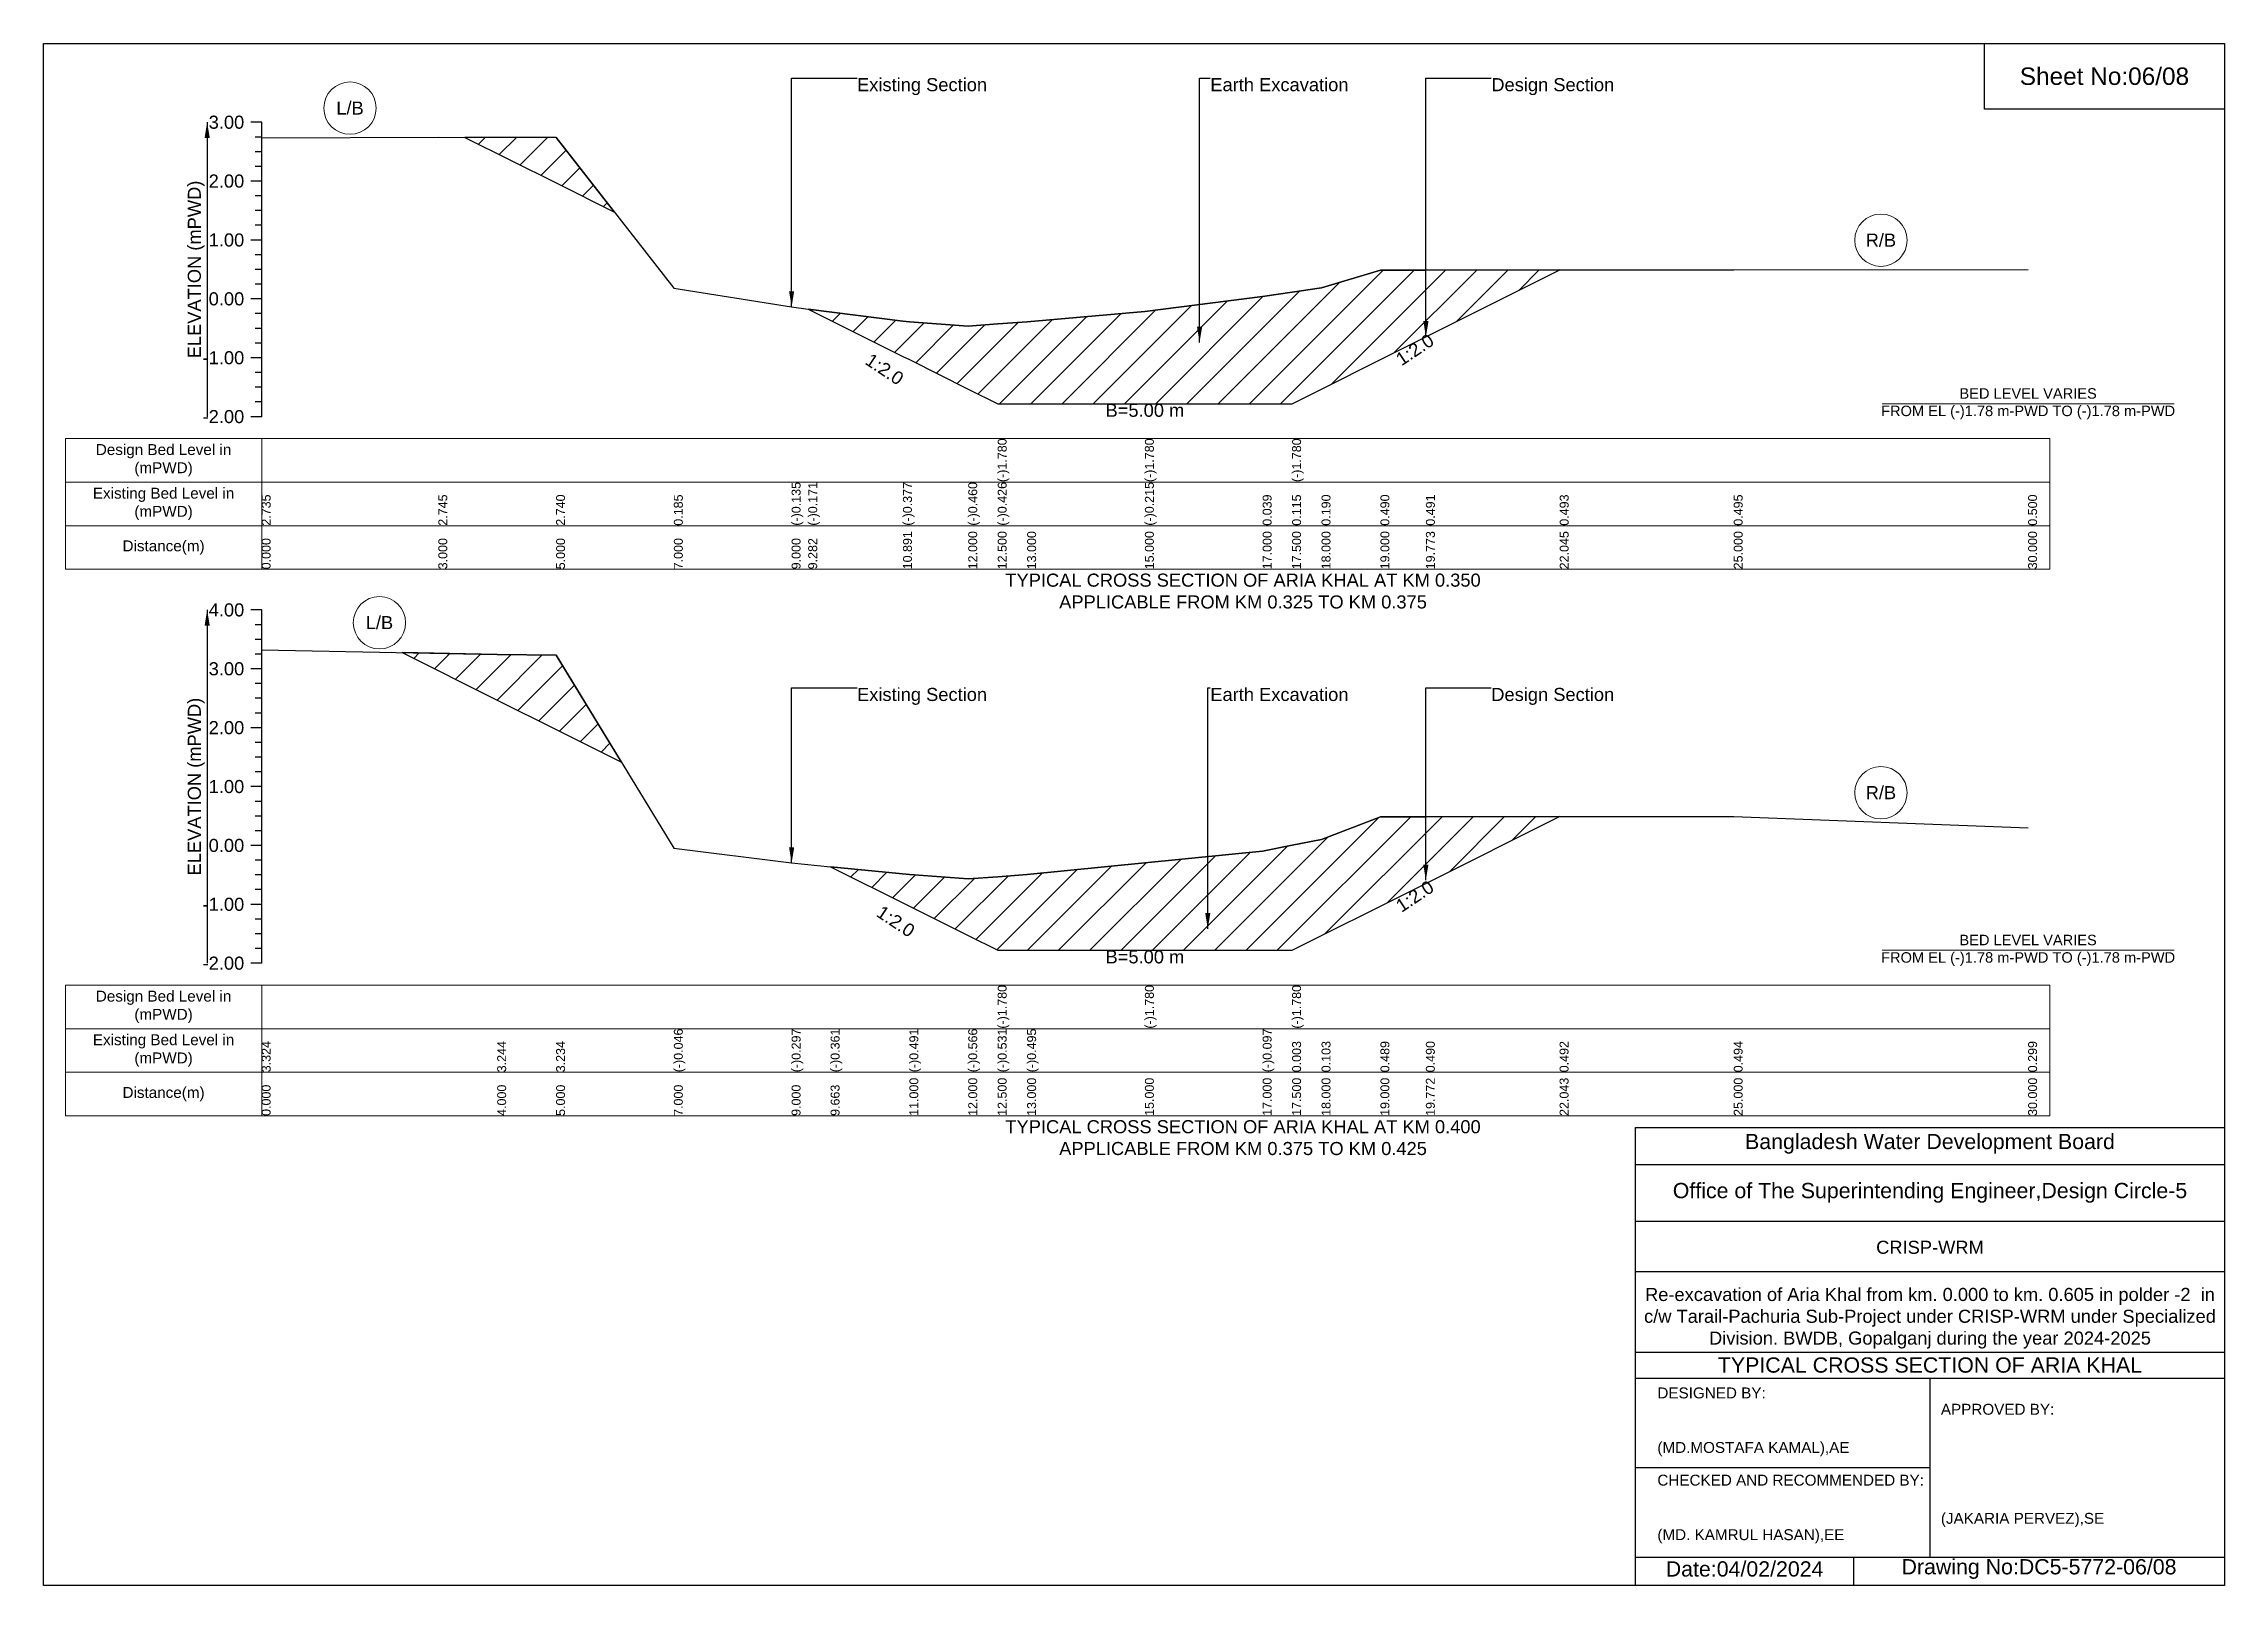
# Model space of a CAD drawing. Header units: inches. Extents: x 91000 to 188000, y -5751 to 7560.
# Drawn here: x 150000 to 158000, y -5656 to 0 of the extents above; entities that cross this region are included whole.
import ezdxf

# ---------------------------------------------------------------- set-up
doc = ezdxf.new("R2010")
doc.units = ezdxf.units.IN
doc.header["$LTSCALE"] = 7
doc.header["$MEASUREMENT"] = 0
for name, color, linetype, lineweight in [('Cross section Data Border', 7, 'Continuous', 9), ('Cross Section Labels', 7, 'Continuous', 9), ('Existing_Bed_Level for Xsection', 7, 'Continuous', 25)]:
    doc.layers.add(name, color=color, linetype=linetype, lineweight=lineweight)
doc.styles.get("Standard").update_dxf_attribs({"font": 'arial.ttf'})
doc.dimstyles.get("Standard").update_dxf_attribs({"dimtxt": 0.18, "dimasz": 0.18, "dimexe": 0.18, "dimexo": 0.0625, "dimgap": 0.09, "dimtad": 0, "dimtih": 1, "dimtoh": 1, "dimdec": 4, "dimzin": 0, "dimdsep": 46, "dimtxsty": 'Standard', "dimcen": 0.09, "dimadec": 0, "dimazin": 0, "dimtfac": 1, "dimtdec": 4, "dimtofl": 0, "dimtmove": 0, "dimatfit": 3, "dimfxl": 1, "dimtolj": 1, "dimtzin": 0, "dimarcsym": 0})
pattern_1 = [(45, (0, 160), (-57.27565, 57.27565), [])]

msp = doc.modelspace()

# ---------------------------------------------------------------- texts
at = {"attachment_point": 5}
for s, insert, char_height in [('Sheet No:06/08', (157560, -120), 64), ('Bangladesh Water Development Board', (156920, -4036), 56), ('Office of The Superintending Engineer,Design Circle-5', (156920, -4216), 56)]:
    msp.add_mtext(s, dxfattribs=dict(at, insert=insert, char_height=char_height))
for s, insert, char_height, width, attachment_point in [('CRISP-WRM', (156920, -4416), 48, 2240, 5), ('Re-excavation of Aria Khal from km. 0.000 to km. 0.605 in polder -2  in c/w Tarail-Pachuria Sub-Project under CRISP-WRM under Specialized Division. BWDB, Gopalganj during the year 2024-2025', (156920, -4676), 48, 2160, 5), ('TYPICAL CROSS SECTION OF ARIA KHAL', (156920, -4848), 56, 2240, 5), ('DESIGNED BY:^J^J^J(MD.MOSTAFA KAMAL),AE', (155920, -5056), 40, 1120, 4), ('APPROVED BY:^J^J^J^J^J^J(JAKARIA PERVEZ),SE', (156960, -5216), 40, 1120, 4), ('CHECKED AND RECOMMENDED BY:^J^J^J(MD. KAMRUL HASAN),EE', (155920, -5376), 40, 1120, 4), ('Date:04/02/2024', (156240, -5596), 56, 1120, 5), ('Drawing No:DC5-5772-06/08', (157320, -5596), 56, 1760, 5)]:
    msp.add_mtext(s, dxfattribs=dict(insert=insert, char_height=char_height, width=width, attachment_point=attachment_point))
at = {"layer": 'Cross section Data Border', "char_height": 40, "width": 640, "attachment_point": 5}
for s, insert in [('Design Bed Level in (mPWD)', (150440, -1528.6)), ('Existing Bed Level in (mPWD)', (150440, -1688.6)), ('Distance(m)', (150440, -1848.6)), ('Design Bed Level in (mPWD)', (150440, -3533.7)), ('Existing Bed Level in (mPWD)', (150440, -3693.7)), ('Distance(m)', (150440, -3853.7))]:
    msp.add_mtext(s, dxfattribs=dict(at, insert=insert))
at = {"layer": 'Cross Section Labels'}
for s, insert, char_height, attachment_point in [('Existing Section', (152984, -126.6), 48, 1), ('Earth Excavation', (154280, -126.6), 48, 1), ('Design Section', (155310.9, -126.6), 48, 1), ('L/B', (151124, -236.8), 48, 5), ('R/B', (156740, -721.2), 48, 5), ('BED LEVEL VARIES ^JFROM EL (-)1.78 m-PWD TO (-)1.78 m-PWD', (157280, -1321.1), 38.4, 5), ('B=5.00 m', (154040, -1321.1), 48, 2), ('TYPICAL CROSS SECTION OF ARIA KHAL AT KM 0.350^JAPPLICABLE FROM KM 0.325 TO KM 0.375', (154400, -2008.6), 48, 5), ('L/B', (151232, -2124.4), 48, 5), ('Existing Section', (152984, -2363.6), 48, 1), ('Earth Excavation', (154280, -2363.6), 48, 1), ('Design Section', (155310.7, -2363.6), 48, 1), ('R/B', (156740, -2748.1), 48, 5), ('BED LEVEL VARIES ^JFROM EL (-)1.78 m-PWD TO (-)1.78 m-PWD', (157280, -3326.2), 38.4, 5), ('B=5.00 m', (154040, -3326.2), 48, 2), ('TYPICAL CROSS SECTION OF ARIA KHAL AT KM 0.400^JAPPLICABLE FROM KM 0.375 TO KM 0.425', (154400, -4013.7), 48, 5)]:
    msp.add_mtext(s, dxfattribs=dict(at, insert=insert, char_height=char_height, attachment_point=attachment_point))
at = {"layer": 'Cross Section Labels', "char_height": 48, "attachment_point": 2}
for insert, rotation in [((155016.9, -1102.7), 33.69007), ((153098.5, -1174.4), 326.30993), ((155016.7, -3107.9), 33.69007), ((153139.6, -3200), 326.30993)]:
    msp.add_mtext('1:2.0', dxfattribs=dict(at, insert=insert, rotation=rotation))
at = {"layer": 'Existing_Bed_Level for Xsection', "char_height": 48, "attachment_point": 6}
for s, insert in [('3.00', (150736, -288.6)), ('2.00', (150736, -504.6)), ('1.00', (150736, -720.6)), ('0.00', (150736, -936.6)), ('-1.00', (150736, -1152.6)), ('-2.00', (150736, -1368.6)), ('4.00', (150736, -2077.7)), ('3.00', (150736, -2293.7)), ('2.00', (150736, -2509.7)), ('1.00', (150736, -2725.7)), ('0.00', (150736, -2941.7)), ('-1.00', (150736, -3157.7)), ('-2.00', (150736, -3373.7))]:
    msp.add_mtext(s, dxfattribs=dict(at, insert=insert))
at = {"layer": 'Existing_Bed_Level for Xsection', "rotation": 90}
for s, insert, char_height, attachment_point in [('ELEVATION (mPWD)', (150560, -828.6), 48, 5), ('(-)1.780', (153500, -1608.6), 32.8, 1), ('(-)1.780', (154040, -1608.6), 32.8, 1), ('(-)1.780', (154580, -1608.6), 32.8, 1), ('2.735', (150800, -1768.6), 32.8, 1), ('2.745', (151448, -1768.6), 32.8, 1), ('2.740', (151880, -1768.6), 32.8, 1), ('0.185', (152312, -1768.6), 32.8, 1), ('(-)0.135', (152744, -1768.6), 32.8, 1), ('(-)0.171', (152805, -1768.6), 32.8, 1), ('(-)0.377', (153152.5, -1768.6), 32.8, 1), ('(-)0.460', (153392, -1768.6), 32.8, 1), ('(-)0.426', (153500, -1768.6), 32.8, 1), ('(-)0.215', (154040, -1768.6), 32.8, 1), ('0.039', (154472, -1768.6), 32.8, 1), ('0.115', (154580, -1768.6), 32.8, 1), ('0.190', (154688, -1768.6), 32.8, 1), ('0.490', (154904, -1768.6), 32.8, 1), ('0.491', (155070.9, -1768.6), 32.8, 1), ('0.493', (155561.7, -1768.6), 32.8, 1), ('0.495', (156200, -1768.6), 32.8, 1), ('0.500', (157280, -1768.6), 32.8, 1), ('0.000', (150800, -1928.6), 32.8, 1), ('3.000', (151448, -1928.6), 32.8, 1), ('5.000', (151880, -1928.6), 32.8, 1), ('7.000', (152312, -1928.6), 32.8, 1), ('9.000', (152744, -1928.6), 32.8, 1), ('9.282', (152805, -1928.6), 32.8, 1), ('10.891', (153152.5, -1928.6), 32.8, 1), ('12.000', (153392, -1928.6), 32.8, 1), ('12.500', (153500, -1928.6), 32.8, 1), ('13.000', (153608, -1928.6), 32.8, 1), ('15.000', (154040, -1928.6), 32.8, 1), ('17.000', (154472, -1928.6), 32.8, 1), ('17.500', (154580, -1928.6), 32.8, 1), ('18.000', (154688, -1928.6), 32.8, 1), ('19.000', (154904, -1928.6), 32.8, 1), ('19.773', (155070.9, -1928.6), 32.8, 1), ('22.045', (155561.7, -1928.6), 32.8, 1), ('25.000', (156200, -1928.6), 32.8, 1), ('30.000', (157280, -1928.6), 32.8, 1), ('ELEVATION (mPWD)', (150560, -2725.7), 48, 5), ('(-)1.780', (153500, -3613.7), 32.8, 1), ('(-)1.780', (154040, -3613.7), 32.8, 1), ('(-)1.780', (154580, -3613.7), 32.8, 1), ('3.324', (150800, -3773.7), 32.8, 1), ('3.244', (151664, -3773.7), 32.8, 1), ('3.234', (151880, -3773.7), 32.8, 1), ('(-)0.046', (152312, -3773.7), 32.8, 1), ('(-)0.297', (152744, -3773.7), 32.8, 1), ('(-)0.361', (152887.1, -3773.7), 32.8, 1), ('(-)0.491', (153176, -3773.7), 32.8, 1), ('(-)0.566', (153392, -3773.7), 32.8, 1), ('(-)0.531', (153500, -3773.7), 32.8, 1), ('(-)0.495', (153608, -3773.7), 32.8, 1), ('(-)0.097', (154472, -3773.7), 32.8, 1), ('0.003', (154580, -3773.7), 32.8, 1), ('0.103', (154688, -3773.7), 32.8, 1), ('0.489', (154904, -3773.7), 32.8, 1), ('0.490', (155070.7, -3773.7), 32.8, 1), ('0.492', (155561.3, -3773.7), 32.8, 1), ('0.494', (156200, -3773.7), 32.8, 1), ('0.299', (157280, -3773.7), 32.8, 1), ('0.000', (150800, -3933.7), 32.8, 1), ('4.000', (151664, -3933.7), 32.8, 1), ('5.000', (151880, -3933.7), 32.8, 1), ('7.000', (152312, -3933.7), 32.8, 1), ('9.000', (152744, -3933.7), 32.8, 1), ('9.663', (152887.1, -3933.7), 32.8, 1), ('11.000', (153176, -3933.7), 32.8, 1), ('12.000', (153392, -3933.7), 32.8, 1), ('12.500', (153500, -3933.7), 32.8, 1), ('13.000', (153608, -3933.7), 32.8, 1), ('15.000', (154040, -3933.7), 32.8, 1), ('17.000', (154472, -3933.7), 32.8, 1), ('17.500', (154580, -3933.7), 32.8, 1), ('18.000', (154688, -3933.7), 32.8, 1), ('19.000', (154904, -3933.7), 32.8, 1), ('19.772', (155070.7, -3933.7), 32.8, 1), ('22.043', (155561.3, -3933.7), 32.8, 1), ('25.000', (156200, -3933.7), 32.8, 1), ('30.000', (157280, -3933.7), 32.8, 1)]:
    msp.add_mtext(s, dxfattribs=dict(at, insert=insert, char_height=char_height, attachment_point=attachment_point))

# ---------------------------------------------------------------- hatches: boundary and pattern name
at = {"layer": 'Existing_Bed_Level for Xsection'}
h = msp.add_hatch(dxfattribs=at)
h.set_pattern_fill('ANSI31', color=256, scale=648, style=0)
h.set_pattern_definition(pattern_1)
h.paths.add_polyline_path([(151545.7, -344), (151880, -511.1), (152093.9, -618.1), (151880, -344.8)])
h = msp.add_hatch(dxfattribs=at)
h.set_pattern_fill('ANSI31', color=256, scale=648, style=0)
h.set_pattern_definition(pattern_1)
h.paths.add_polyline_path([(152805, -973.6), (153152.5, -1147.4), (153176, -1159.1), (153392, -1267.1), (153500, -1321.1), (153608, -1321.1), (154040, -1321.1), (154472, -1321.1), (154580, -1321.1), (154688, -1267.1), (154904, -1159.1), (155070.9, -1075.7), (155561.7, -830.3), (155070.9, -830.7), (154904, -830.8), (154688, -895.6), (154580, -911.9), (154472, -928.2), (154040, -983.1), (153608, -1021.1), (153500, -1028.5), (153392, -1036), (153176, -1021.1), (153152.5, -1018.1)])
h = msp.add_hatch(dxfattribs=at)
h.set_pattern_fill('ANSI31', color=256, scale=648, style=0)
h.paths.add_polyline_path([(151315.7, -2234.1), (151664, -2408.2), (151880, -2516.2), (152119.5, -2636), (151880, -2243.2), (151664, -2241)])
h = msp.add_hatch(dxfattribs=at)
h.set_pattern_fill('ANSI31', color=256, scale=648, style=0)
h.paths.add_polyline_path([(152887.1, -3019.8), (153176, -3164.2), (153193.6, -3173), (153392, -3272.2), (153500, -3326.2), (153608, -3326.2), (154040, -3326.2), (154472, -3326.2), (154580, -3326.2), (154688, -3272.2), (154904, -3164.2), (155070.7, -3080.9), (155561.3, -2835.6), (155070.7, -2836), (154904, -2836.1), (154688, -2919.5), (154580, -2941.1), (154472, -2962.7), (154040, -3005.9), (153608, -3048.7), (153500, -3056.3), (153392, -3064), (153193.6, -3049.1), (153176, -3047.8)])

# ---------------------------------------------------------------- linework, layer by layer
for points in [[(150000, 0), (158000, 0), (158000, -5656), (150000, -5656)], [(157120, 0), (158000, 0), (158000, -240), (157120, -240)]]:
    msp.add_lwpolyline(points, close=True)
for points in [[(155840, -5656), (155840, -3976), (158000, -3976)], [(155840, -4112), (158000, -4112)], [(155840, -4320), (158000, -4320)], [(155840, -4504), (158000, -4504)], [(155840, -4800), (158000, -4800)], [(155840, -4896), (158000, -4896)], [(156920, -4896), (156920, -5552)], [(155840, -5224), (156920, -5224)], [(155840, -5552), (158000, -5552)], [(156640, -5552), (156640, -5656)]]:
    msp.add_lwpolyline(points)
at = {"layer": 'Cross section Data Border'}
for points in [[(150080, -1448.6), (157360, -1448.6), (157360, -1928.6), (150080, -1928.6)], [(150080, -3453.7), (157360, -3453.7), (157360, -3933.7), (150080, -3933.7)]]:
    msp.add_lwpolyline(points, close=True, dxfattribs=at)
for points in [[(150800, -1448.6), (150800, -1928.6)], [(150080, -1608.6), (157360, -1608.6)], [(150080, -1768.6), (157360, -1768.6)], [(150800, -3453.7), (150800, -3933.7)], [(150080, -3613.7), (157360, -3613.7)], [(150080, -3773.7), (157360, -3773.7)]]:
    msp.add_lwpolyline(points, dxfattribs=at)
at = {"layer": 'Cross Section Labels'}
for points in [[(156744.2, -1321.1), (157815.8, -1321.1)], [(156744.2, -3326.2), (157815.8, -3326.2)]]:
    msp.add_lwpolyline(points, dxfattribs=at)
for centre in [(151124, -236.8), (156740, -721.2), (151232, -2124.4), (156740, -2748.1)]:
    msp.add_circle(centre, 96, dxfattribs=at)
at = {"layer": 'Existing_Bed_Level for Xsection'}
for points in [[(150800, -288.6), (150760, -288.6)], [(150800, -1368.6), (150800, -1152.6), (150800, -936.6), (150800, -720.6), (150800, -504.6), (150800, -288.6)], [(150800, -342.6), (150776, -342.6)], [(150800, -396.6), (150776, -396.6)], [(150800, -345.9), (151448, -343.7), (151880, -344.8), (152312, -896.7), (152744, -965.8), (152805, -973.6), (153152.5, -1018.1), (153176, -1021.1), (153392, -1036), (153500, -1028.5), (153500, -1028.5), (153608, -1021.1), (154040, -983.1), (154040, -983.1), (154472, -928.2), (154580, -911.9), (154580, -911.9), (154688, -895.6), (154904, -830.8), (155070.9, -830.7), (155561.7, -830.3), (156200, -829.7), (157280, -828.6)], [(150800, -450.6), (150776, -450.6)], [(150800, -504.6), (150760, -504.6)], [(150800, -558.6), (150776, -558.6)], [(150800, -612.6), (150776, -612.6)], [(150800, -666.6), (150776, -666.6)], [(150800, -720.6), (150760, -720.6)], [(150800, -774.6), (150776, -774.6)], [(150800, -828.6), (150776, -828.6)], [(150800, -936.6), (150760, -936.6)], [(150800, -882.6), (150776, -882.6)], [(150800, -990.6), (150776, -990.6)], [(150800, -1044.6), (150776, -1044.6)], [(150800, -1098.6), (150776, -1098.6)], [(150800, -1152.6), (150760, -1152.6)], [(150800, -1206.6), (150776, -1206.6)], [(150800, -1260.6), (150776, -1260.6)], [(150800, -1314.6), (150776, -1314.6)], [(150800, -1368.6), (150760, -1368.6)], [(150800, -2077.7), (150760, -2077.7)], [(150800, -3373.7), (150800, -3157.7), (150800, -2941.7), (150800, -2725.7), (150800, -2509.7), (150800, -2293.7), (150800, -2077.7)], [(150800, -2131.7), (150776, -2131.7)], [(150800, -2185.7), (150776, -2185.7)], [(150800, -2239.7), (150776, -2239.7)], [(150800, -2223.8), (151664, -2241), (151880, -2243.2), (152312, -2951.7), (152744, -3005.9), (152887.1, -3019.8), (153176, -3047.8), (153193.6, -3049.1), (153392, -3064), (153500, -3056.3), (153500, -3056.3), (153608, -3048.7), (154040, -3005.9), (154040, -3005.9), (154472, -2962.7), (154580, -2941.1), (154580, -2941.1), (154688, -2919.5), (154904, -2836.1), (155070.7, -2836), (155561.3, -2835.6), (156200, -2835), (157280, -2877.2)], [(150800, -2293.7), (150760, -2293.7)], [(150800, -2347.7), (150776, -2347.7)], [(150800, -2401.7), (150776, -2401.7)], [(150800, -2455.7), (150776, -2455.7)], [(150800, -2509.7), (150760, -2509.7)], [(150800, -2563.7), (150776, -2563.7)], [(150800, -2617.7), (150776, -2617.7)], [(150800, -2671.7), (150776, -2671.7)], [(150800, -2725.7), (150760, -2725.7)], [(150800, -2779.7), (150776, -2779.7)], [(150800, -2833.7), (150776, -2833.7)], [(150800, -2941.7), (150760, -2941.7)], [(150800, -2887.7), (150776, -2887.7)], [(150800, -2995.7), (150776, -2995.7)], [(150800, -3049.7), (150776, -3049.7)], [(150800, -3103.7), (150776, -3103.7)], [(150800, -3157.7), (150760, -3157.7)], [(150800, -3211.7), (150776, -3211.7)], [(150800, -3265.7), (150776, -3265.7)], [(150800, -3319.7), (150776, -3319.7)], [(150800, -3373.7), (150760, -3373.7)]]:
    msp.add_lwpolyline(points, dxfattribs=at)
for points in [[(151545.7, -344), (151880, -511.1), (152093.9, -618.1), (151880, -344.8)], [(152805, -973.6), (153152.5, -1147.4), (153176, -1159.1), (153392, -1267.1), (153500, -1321.1), (153500, -1321.1), (153608, -1321.1), (154040, -1321.1), (154040, -1321.1), (154472, -1321.1), (154580, -1321.1), (154580, -1321.1), (154688, -1267.1), (154904, -1159.1), (155070.9, -1075.7), (155561.7, -830.3), (155070.9, -830.7), (154904, -830.8), (154688, -895.6), (154580, -911.9), (154580, -911.9), (154472, -928.2), (154040, -983.1), (154040, -983.1), (153608, -1021.1), (153500, -1028.5), (153500, -1028.5), (153392, -1036), (153176, -1021.1), (153152.5, -1018.1)], [(151315.7, -2234.1), (151664, -2408.2), (151880, -2516.2), (152119.5, -2636), (151880, -2243.2), (151664, -2241)], [(152887.1, -3019.8), (152887.1, -3019.8), (153176, -3164.2), (153193.6, -3173), (153392, -3272.2), (153500, -3326.2), (153500, -3326.2), (153608, -3326.2), (154040, -3326.2), (154040, -3326.2), (154472, -3326.2), (154580, -3326.2), (154580, -3326.2), (154688, -3272.2), (154904, -3164.2), (155070.7, -3080.9), (155561.3, -2835.6), (155070.7, -2836), (154904, -2836.1), (154688, -2919.5), (154580, -2941.1), (154580, -2941.1), (154472, -2962.7), (154040, -3005.9), (154040, -3005.9), (153608, -3048.7), (153500, -3056.3), (153500, -3056.3), (153392, -3064), (153193.6, -3049.1), (153176, -3047.8), (152887.1, -3019.8)]]:
    msp.add_lwpolyline(points, close=True, dxfattribs=at)

msp.set_redraw_order([(e.dxf.handle, doc.entitydb.next_handle()) for e in msp.query("TEXT MTEXT ATTDEF DIMENSION ARC_DIMENSION")])  # texts and dimensions are drawn at this point

# ---------------------------------------------------------------- leaders
at = {"layer": 'Cross Section Labels', "annotation_type": 0, "has_hookline": 1, "hookline_direction": 0}
for points, text_width in [([(152744, -965.8), (152744, -126.6), (152983.9, -126.6)], 467.2), ([(154240.5, -1096), (154240.5, -126.6), (154279.9, -126.6)], 497), ([(155070.9, -1075.7), (155070.9, -126.6), (155310.8, -126.6)], 441.2), ([(152744, -3005.9), (152744, -2363.6), (152983.9, -2363.6)], 467.2), ([(154270.7, -3247.2), (154270.7, -2363.6), (154279.9, -2363.6)], 497), ([(155070.7, -3069.4), (155070.7, -2363.6), (155310.6, -2363.6)], 441.2)]:
    msp.add_leader(points, dimstyle='Standard', override={"dimasz": 57.6}, dxfattribs=dict(at, text_width=text_width))
at = {"layer": 'Existing_Bed_Level for Xsection'}
for points in [[(150600, -288.6), (150600, -1368.6)], [(150600, -2077.7), (150600, -3373.7)]]:
    msp.add_leader(points, dimstyle='Standard', override={"dimasz": 57.6}, dxfattribs=at)

doc.saveas('drawing.dxf')
